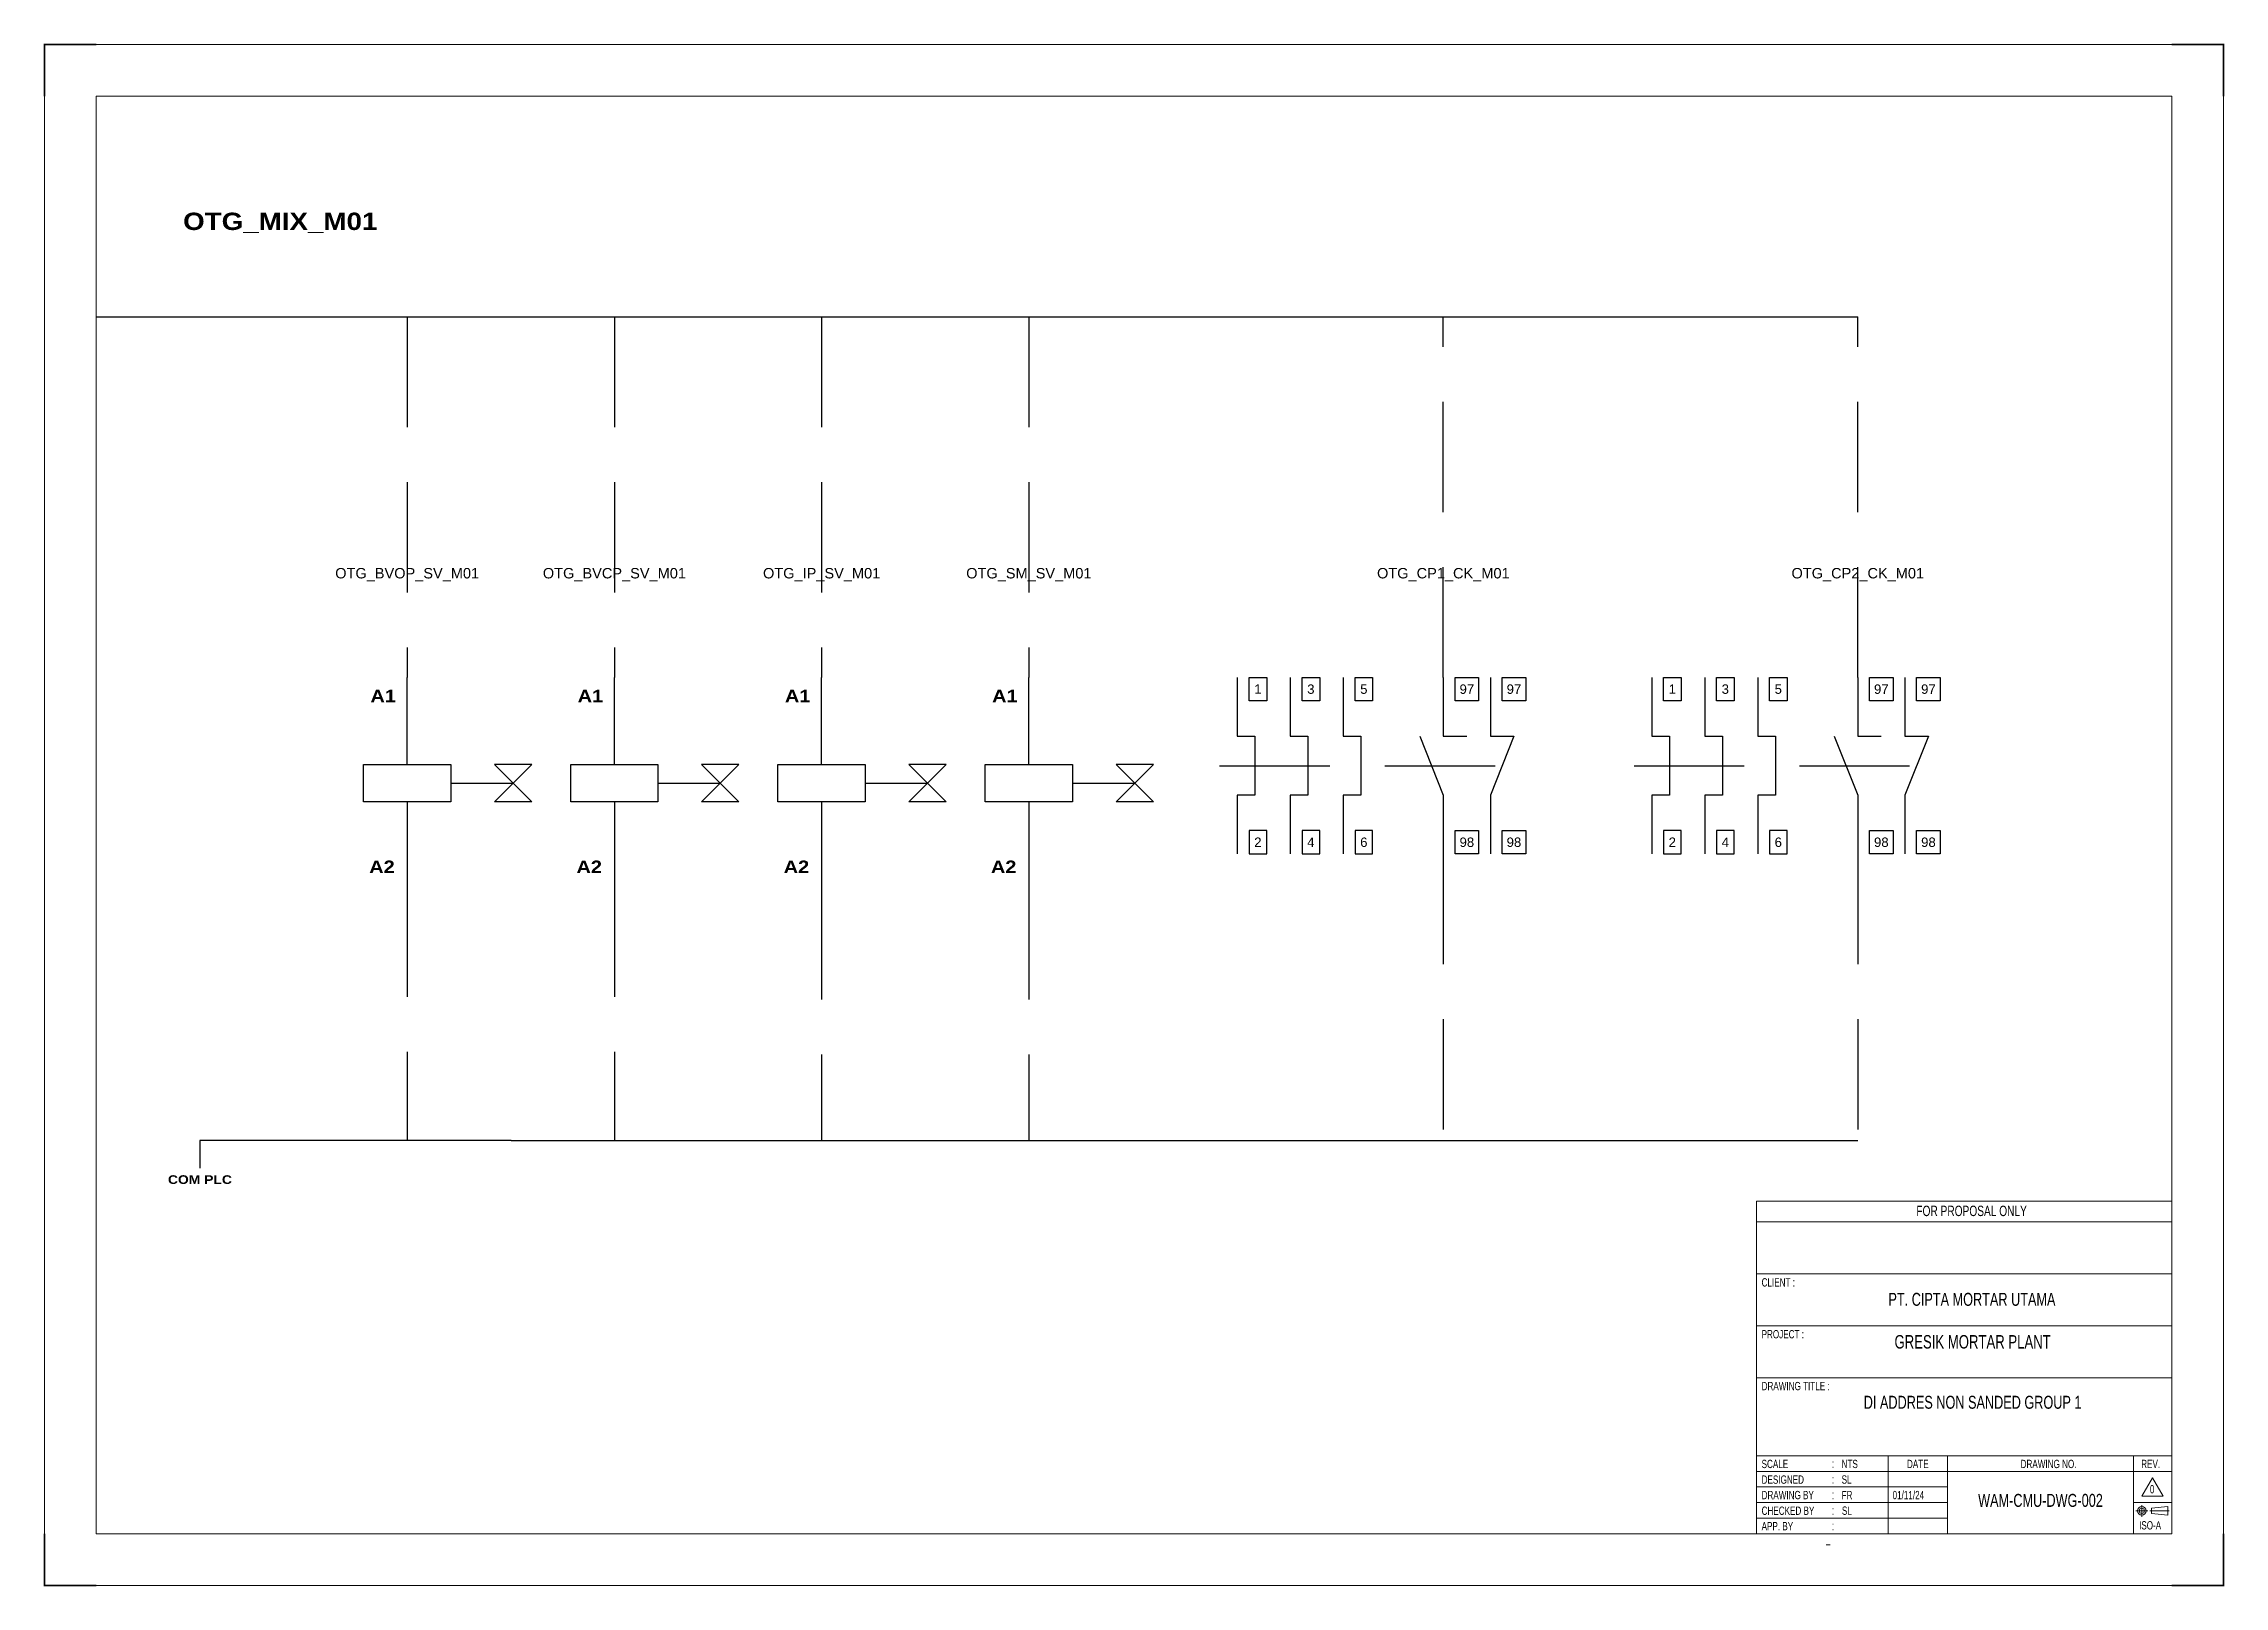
# Model space of a CAD drawing. Header units: centimetres. Extents: x -6233 to 67854, y 107 to 55669.
# Drawn here: x 53793 to 60076, y 25006 to 29450 of the extents above; entities that cross this region are included whole.
import ezdxf
from ezdxf.enums import TextEntityAlignment as Align

# ---------------------------------------------------------------- set-up
doc = ezdxf.new("R2010")
doc.units = ezdxf.units.CM
doc.header["$LTSCALE"] = 25.4
doc.linetypes.add('CENTER', pattern=[2, 1.25, -0.25, 0.25, -0.25])
doc.linetypes.add('HIDDEN', pattern=[0.375, 0.25, -0.125])
for name, color, linetype in [('1', 7, 'Continuous'), ('Etiket-Line-L', 7, 'Continuous'), ('EtIket-Line-S', 2, 'Continuous'), ('Etiket-Text-List0', 2, 'Continuous'), ('Etiket-Text-List1', 3, 'Continuous'), ('Etiket-Text-List2', 1, 'Continuous')]:
    doc.layers.add(name, color=color, linetype=linetype)
for name, color, linetype, lineweight in [('Center_line', 2, 'CENTER', 5), ('Etiket', 7, 'Continuous', 5), ('Object', 4, 'Continuous', 25)]:
    doc.layers.add(name, color=color, linetype=linetype, lineweight=lineweight)
doc.styles.add('Bold', font='ariblk.ttf', dxfattribs={"height": 25.4})
doc.styles.add('DIM', font='romans', dxfattribs={"height": 6.096})
doc.styles.get("Standard").update_dxf_attribs({"font": 'arial.ttf', "height": 25.4})

msp = doc.modelspace()

# ---------------------------------------------------------------- texts
at = {"ltscale": 500, "style": 'Bold'}
msp.add_text('OTG_MIX_M01', height=50, dxfattribs=at).set_placement((54195.3, 28913))
at = {"ltscale": 50}
for s, p in [('OTG_BVOP_SV_M01', (54840.8, 27924.4)), ('OTG_BVCP_SV_M01', (55437.8, 27924.4)), ('OTG_IP_SV_M01', (56034.8, 27924.4)), ('OTG_SM_SV_M01', (56631.8, 27924.4)), ('OTG_CP1_CK_M01', (57825.8, 27924.4)), ('OTG_CP2_CK_M01', (59019.8, 27924.4))]:
    msp.add_text(s, height=30, dxfattribs=at).set_placement(p, align=Align.MIDDLE_CENTER)
at = {"ltscale": 500, "style": 'Bold'}
for p in [(54808.4, 27588.5), (55405.4, 27588.5), (56002.4, 27588.5), (56599.4, 27588.5)]:
    msp.add_text('A1', height=35.9, dxfattribs=at).set_placement(p, align=Align.TOP_RIGHT)
at = {"ltscale": 500}
for s, height, p in [('1', 27.1, (57291.5, 27590.5)), ('3', 27.1, (57444.2, 27590.5)), ('5', 27.1, (57596.8, 27590.5)), ('97', 27.13, (57893.6, 27590.5)), ('97', 27.13, (58029.3, 27590.5)), ('1', 27.1, (58485.5, 27590.5)), ('3', 27.1, (58638.2, 27590.5)), ('5', 27.1, (58790.8, 27590.5)), ('97', 27.13, (59087.6, 27590.5)), ('97', 27.13, (59223.3, 27590.5)), ('2', 27.1, (57291.5, 27149.5)), ('4', 27.1, (57444.2, 27149.5)), ('6', 27.1, (57596.8, 27149.5)), ('98', 27.13, (57893.6, 27149.5)), ('98', 27.13, (58029.3, 27149.5)), ('2', 27.1, (58485.5, 27149.5)), ('4', 27.1, (58638.2, 27149.5)), ('6', 27.1, (58790.8, 27149.5)), ('98', 27.13, (59087.6, 27149.5)), ('98', 27.13, (59223.3, 27149.5))]:
    msp.add_text(s, height=height, dxfattribs=at).set_placement(p, align=Align.MIDDLE_CENTER)
at = {"ltscale": 500, "style": 'Bold'}
for p in [(54804.9, 27050), (55401.9, 27050), (55998.9, 27050), (56595.9, 27050)]:
    msp.add_text('A2', height=35.9, dxfattribs=at).set_placement(p, align=Align.BOTTOM_RIGHT)
at = {"ltscale": 50, "style": 'Bold'}
msp.add_text('COM PLC', height=25, dxfattribs=at).set_placement((54243.8, 26190.2), align=Align.TOP_CENTER)

# ---------------------------------------------------------------- blocks, each defined once
blk = doc.blocks.new('x5 Out Line')
at = {"const_width": 0.3}
for points in [[(9.65, 286.71), (0, 286.71), (0, 277.06)], [(405.45, 277.06), (405.45, 286.71), (395.8, 286.71)], [(0, 9.65), (0, 0), (9.65, 0)], [(405.45, 9.65), (405.45, 0), (395.8, 0)]]:
    blk.add_lwpolyline(points, dxfattribs=at)
at = {"lineweight": 15}
blk.add_lwpolyline([(395.8, 9.65), (395.8, 277.06), (9.65, 277.06), (9.65, 9.65)], close=True, dxfattribs=at)
at = {"layer": 'EtIket-Line-S', "lineweight": 9, "ltscale": 0.5}
blk.add_lwpolyline([(0, 0), (405.45, 0), (405.45, 286.71), (0, 286.71)], close=True, dxfattribs=at)
blk = doc.blocks.new('A$C6CDB76E5')
at = {"lineweight": 15}
for p, q in [((-196.2, 0), (-196.2, 157.1)), ((-196.2, 157.1), (0, 157.1)), ((0, 0), (0, 157.1)), ((-196.2, 147.3), (0, 147.3)), ((-196.2, 122.8), (0, 122.8)), ((-196.2, 98.2), (0, 98.2)), ((-196.2, 73.7), (0, 73.7)), ((-196.2, 36.8), (0, 36.8)), ((-134, 0), (-134, 36.8)), ((-105.9, 0), (-105.9, 36.8)), ((-18.1, 0), (-18.1, 36.8)), ((-196.2, 29.4), (0, 29.4)), ((-196.2, 22.1), (-105.9, 22.1)), ((-196.2, 14.7), (-105.9, 14.7)), ((-18.1, 14.7), (0, 14.7)), ((-196.2, 7.4), (-105.9, 7.4))]:
    blk.add_line(p, q, dxfattribs=at)
at = {"layer": 'Center_line', "lineweight": 13}
for p, q in [((-16.9, 10.8), (-11.3, 10.8)), ((-14.1, 13.5), (-14.1, 8)), ((-10.3, 10.8), (-1.2, 10.8))]:
    blk.add_line(p, q, dxfattribs=at)
at = {"layer": 'Etiket-Line-L', "lineweight": 15}
for p, q in [((0, 0), (0, 122.6)), ((-196.2, 0), (0, 0))]:
    blk.add_line(p, q, dxfattribs=at)
blk.add_lwpolyline([(-9, 26.4), (-4, 17.7), (-14.1, 17.7)], close=True, dxfattribs=at)
at = {"layer": 'Object', "lineweight": 15}
blk.add_lwpolyline([(-9.5, 9.5), (-1.9, 8.7), (-1.9, 12.8), (-9.5, 12)], close=True, dxfattribs=at)
for radius in [2.03, 1.27]:
    blk.add_circle((-14.1, 10.8), radius, dxfattribs=at)
at = {"layer": '1', "color": 3, "lineweight": 9, "width": 0.7}
blk.add_text('ISO-A', height=3.91, dxfattribs=at).set_placement((-15.4, 2))
at = {"layer": 'Etiket-Text-List0', "lineweight": 13, "width": 0.7}
for s, height, p in [('CLIENT :', 3.92, (-193.8, 116.8)), ('PROJECT :', 3.92, (-193.8, 92.3)), ('DRAWING TITLE :', 3.923, (-193.8, 67.8)), ('SCALE', 3.92, (-193.8, 31)), (':', 4.17, (-160.6, 31)), ('DATE', 3.92, (-125.1, 31)), ('DRAWING NO.', 3.923, (-71.4, 31)), ('REV.', 3.92, (-14.4, 31)), ('DESIGNED', 3.92, (-193.8, 23.6)), (':', 4.17, (-160.6, 23.6)), ('CHECKED BY ', 3.923, (-193.8, 8.9)), ('DRAWING BY', 3.92, (-193.8, 16.3)), (':', 4.17, (-160.6, 16.3)), (':', 4.17, (-160.6, 8.9)), ('APP. BY ', 3.92, (-193.8, 1.6)), (':', 4.17, (-160.6, 1.6))]:
    blk.add_text(s, height=height, dxfattribs=at).set_placement(p)
at = {"layer": 'Etiket-Text-List1', "lineweight": 9, "width": 0.7}
for tag, p in [('1:XXXX', (-156, 31)), ('EN', (-156, 23.6)), ('DD/MM/YY', (-131.3, 23.6)), ('1', (-10.3, 19.1)), ('EN', (-156, 16.3)), ('EN', (-155.8, 8.9)), ('DD/MM/YY', (-131.3, 16.3)), ('DD/MM/YY', (-131.3, 8.9)), ('EN', (-155.7, 1.6)), ('DD/MM/YY', (-131.3, 1.6))]:
    blk.add_attdef(tag, p, '', height=3.92, dxfattribs=at)
at = {"layer": 'Etiket-Text-List2', "lineweight": 13, "width": 0.7}
for tag, height, p in [('FOR FABRICATION', 4.9, (-94.6, 150.1)), ('CLIENT_NAME', 6.13, (-94.1, 107.7)), ('PROJECT_1', 4.9, (-94.1, 87.5)), ('PROJECT_2', 4.9, (-94.1, 79.2)), ('DRAWING_TITLE1', 6.13, (-94.1, 59)), ('DRAWING_TITLE2', 6.13, (-94.1, 49.9)), ('DRAWING_TITLE3', 6.13, (-94.1, 40.1)), ('LDP-X-XXX-AR-01', 6.13, (-62, 12.7))]:
    blk.add_attdef(tag, text='', height=height, dxfattribs=at).set_placement(p, align=Align.CENTER)

# ---------------------------------------------------------------- linework, layer by layer
at = {"color": 146, "ltscale": 50, "true_color": 0x105689}
for p, q in [((53945.3, 28663), (54542.3, 28663)), ((54542.3, 28663), (55139.3, 28663)), ((55139.3, 28663), (55736.3, 28663)), ((55736.3, 28663), (56333.3, 28663)), ((56333.3, 28663), (56930.3, 28663)), ((56930.3, 28663), (57527.3, 28663)), ((57527.3, 28663), (58124.3, 28663)), ((58124.3, 28663), (58721.3, 28663)), ((58721.3, 28663), (59019.8, 28663)), ((55140.3, 26290.2), (54243.8, 26290.2)), ((54243.8, 26290.2), (54243.8, 26210.2)), ((55140.3, 26290.2), (56335.3, 26290.2)), ((56335.3, 26290.2), (56335.3, 26290.2)), ((56335.3, 26290.2), (57530.3, 26290.2)), ((57530.3, 26290.2), (59019.8, 26290.2))]:
    msp.add_line(p, q, dxfattribs=at)
at = {"color": 146, "linetype": 'HIDDEN', "ltscale": 50, "true_color": 0x105689}
for p, q in [((54840.8, 28663), (54840.8, 27624.4)), ((55437.8, 28663), (55437.8, 27624.4)), ((56034.8, 28663), (56034.8, 27624.4)), ((56631.8, 28663), (56631.8, 27624.4)), ((57825.8, 27624.4), (57825.8, 28663)), ((59019.8, 27624.4), (59019.8, 28663)), ((57825.8, 27115.6), (57825.8, 26290.2)), ((59019.8, 27115.6), (59019.8, 26290.2)), ((54840.8, 27021.9), (54840.8, 26290.2)), ((55437.8, 27021.9), (55437.8, 26290.2)), ((56034.8, 27014.1), (56034.8, 26290.2)), ((56631.8, 27014.1), (56631.8, 26290.2))]:
    msp.add_line(p, q, dxfattribs=at)
at = {"ltscale": 50}
for p, q in [((54840.8, 27373.1), (54840.8, 27624.4)), ((55437.8, 27373.1), (55437.8, 27624.4)), ((56034.8, 27373.1), (56034.8, 27624.4)), ((56631.8, 27373.1), (56631.8, 27624.4)), ((57825.8, 27624.4), (57825.8, 27454.8)), ((57961.4, 27624.4), (57961.4, 27454.8)), ((59019.8, 27624.4), (59019.8, 27454.8)), ((59155.4, 27624.4), (59155.4, 27454.8)), ((57825.8, 27285.2), (57825.8, 27115.6)), ((57961.4, 27285.2), (57961.4, 27115.6)), ((59019.8, 27285.2), (59019.8, 27115.6)), ((59155.4, 27285.2), (59155.4, 27115.6)), ((54840.8, 27265.4), (54840.8, 27014.1)), ((55437.8, 27265.4), (55437.8, 27014.1)), ((56034.8, 27265.4), (56034.8, 27014.1)), ((56631.8, 27265.4), (56631.8, 27014.1))]:
    msp.add_line(p, q, dxfattribs=at)
at = {"linetype": 'HIDDEN', "ltscale": 50}
for p, q in [((57181.3, 27370), (58131, 27370)), ((58375.3, 27370), (59325, 27370)), ((54966.4, 27319.3), (55145.9, 27319.3)), ((55563.4, 27319.3), (55742.9, 27319.3)), ((56160.4, 27319.3), (56339.9, 27319.3)), ((56757.4, 27319.3), (56936.9, 27319.3))]:
    msp.add_line(p, q, dxfattribs=at)
at = {"color": 1, "ltscale": 50}
for points in [[(57232.2, 27624.4), (57232.2, 27454.8), (57283.1, 27454.8), (57283.1, 27285.2), (57232.2, 27285.2), (57232.2, 27115.6)], [(57384.8, 27624.4), (57384.8, 27454.8), (57435.7, 27454.8), (57435.7, 27285.2), (57384.8, 27285.2), (57384.8, 27115.6)], [(57537.4, 27624.4), (57537.4, 27454.8), (57588.3, 27454.8), (57588.3, 27285.2), (57537.4, 27285.2), (57537.4, 27115.6)], [(58426.2, 27624.4), (58426.2, 27454.8), (58477.1, 27454.8), (58477.1, 27285.2), (58426.2, 27285.2), (58426.2, 27115.6)], [(58578.8, 27624.4), (58578.8, 27454.8), (58629.7, 27454.8), (58629.7, 27285.2), (58578.8, 27285.2), (58578.8, 27115.6)], [(58731.4, 27624.4), (58731.4, 27454.8), (58782.3, 27454.8), (58782.3, 27285.2), (58731.4, 27285.2), (58731.4, 27115.6)]]:
    msp.add_lwpolyline(points, dxfattribs=at)
at = {"ltscale": 50}
for points in [[(57266.1, 27624.4), (57317, 27624.4), (57317, 27556.6), (57266.1, 27556.6)], [(57418.7, 27624.4), (57469.6, 27624.4), (57469.6, 27556.6), (57418.7, 27556.6)], [(57571.4, 27624.4), (57622.2, 27624.4), (57622.2, 27556.6), (57571.4, 27556.6)], [(57859.7, 27624.4), (57927.5, 27624.4), (57927.5, 27556.6), (57859.7, 27556.6)], [(57995.3, 27624.4), (58063.2, 27624.4), (58063.2, 27556.6), (57995.3, 27556.6)], [(58460.1, 27624.4), (58511, 27624.4), (58511, 27556.6), (58460.1, 27556.6)], [(58612.7, 27624.4), (58663.6, 27624.4), (58663.6, 27556.6), (58612.7, 27556.6)], [(58765.4, 27624.4), (58816.2, 27624.4), (58816.2, 27556.6), (58765.4, 27556.6)], [(59053.7, 27624.4), (59121.5, 27624.4), (59121.5, 27556.6), (59053.7, 27556.6)], [(59189.3, 27624.4), (59257.2, 27624.4), (59257.2, 27556.6), (59189.3, 27556.6)], [(54715.1, 27373.1), (54966.4, 27373.1), (54966.4, 27265.4), (54715.1, 27265.4)], [(55145.9, 27319.3), (55199.7, 27373.1), (55092, 27373.1)], [(55312.1, 27373.1), (55563.4, 27373.1), (55563.4, 27265.4), (55312.1, 27265.4)], [(55742.9, 27319.3), (55796.7, 27373.1), (55689, 27373.1)], [(55909.1, 27373.1), (56160.4, 27373.1), (56160.4, 27265.4), (55909.1, 27265.4)], [(56339.9, 27319.3), (56393.7, 27373.1), (56286, 27373.1)], [(56506.1, 27373.1), (56757.4, 27373.1), (56757.4, 27265.4), (56506.1, 27265.4)], [(56936.9, 27319.3), (56990.7, 27373.1), (56883, 27373.1)], [(55145.9, 27319.3), (55199.7, 27265.4), (55092, 27265.4)], [(55742.9, 27319.3), (55796.7, 27265.4), (55689, 27265.4)], [(56339.9, 27319.3), (56393.7, 27265.4), (56286, 27265.4)], [(56936.9, 27319.3), (56990.7, 27265.4), (56883, 27265.4)], [(57266.1, 27115.6), (57317, 27115.6), (57317, 27183.5), (57266.1, 27183.5)], [(57418.7, 27115.6), (57469.6, 27115.6), (57469.6, 27183.5), (57418.7, 27183.5)], [(57571.4, 27115.6), (57622.2, 27115.6), (57622.2, 27183.5), (57571.4, 27183.5)], [(57859.7, 27183.5), (57927.5, 27183.5), (57927.5, 27115.6), (57859.7, 27115.6)], [(57995.3, 27183.5), (58063.2, 27183.5), (58063.2, 27115.6), (57995.3, 27115.6)], [(58460.1, 27115.6), (58511, 27115.6), (58511, 27183.5), (58460.1, 27183.5)], [(58612.7, 27115.6), (58663.6, 27115.6), (58663.6, 27183.5), (58612.7, 27183.5)], [(58765.4, 27115.6), (58816.2, 27115.6), (58816.2, 27183.5), (58765.4, 27183.5)], [(59053.7, 27183.5), (59121.5, 27183.5), (59121.5, 27115.6), (59053.7, 27115.6)], [(59189.3, 27183.5), (59257.2, 27183.5), (59257.2, 27115.6), (59189.3, 27115.6)]]:
    msp.add_lwpolyline(points, close=True, dxfattribs=at)
for points in [[(57757.9, 27454.8), (57825.8, 27285.2)], [(57825.8, 27454.8), (57893.6, 27454.8)], [(57961.4, 27454.8), (58029.3, 27454.8), (57961.4, 27285.2)], [(58951.9, 27454.8), (59019.8, 27285.2)], [(59019.8, 27454.8), (59087.6, 27454.8)], [(59155.4, 27454.8), (59223.3, 27454.8), (59155.4, 27285.2)]]:
    msp.add_lwpolyline(points, dxfattribs=at)

# ---------------------------------------------------------------- block references
at = {"layer": 'Etiket', "lineweight": 0}
ref = msp.add_blockref('A$C6CDB76E5', (59924.1, 25157.7), dxfattribs=dict(at, xscale=6.095870930054101, yscale=6.095870930054101, zscale=6.095870930054101))
ref.add_attrib('FOR FABRICATION', 'FOR PROPOSAL ONLY', dxfattribs={"layer": 'Etiket-Text-List2', "lineweight": 13, "height": 29.894, "width": 0.7}).set_placement((59347.7, 26072.6), align=Align.CENTER)
ref.add_attrib('CLIENT_NAME', 'PT. CIPTA MORTAR UTAMA', dxfattribs={"layer": 'Etiket-Text-List2', "lineweight": 13, "height": 37.368, "width": 0.7}).set_placement((59348.7, 25814.1), align=Align.CENTER)
ref.add_attrib('PROJECT_1', 'GRESIK MORTAR PLANT', dxfattribs={"layer": 'Etiket-Text-List2', "lineweight": 13, "height": 38.709, "width": 0.7}).set_placement((59350.6, 25691.1), align=Align.CENTER)
ref.add_attrib('DRAWING_TITLE1', 'DI ADDRES NON SANDED GROUP 1', dxfattribs={"layer": 'Etiket-Text-List2', "lineweight": 13, "height": 37.368, "width": 0.7}).set_placement((59350.6, 25517.6), align=Align.CENTER)
ref.add_attrib('1:XXXX', 'NTS', (58973.2, 25346.7), dxfattribs={"layer": 'Etiket-Text-List1', "lineweight": 13, "height": 23.92, "width": 0.7})
ref.add_attrib('EN', 'SL', (58973.2, 25301.8), dxfattribs={"layer": 'Etiket-Text-List1', "lineweight": 13, "height": 23.92, "width": 0.7})
ref.add_attrib('EN', 'FR', (58973.2, 25257), dxfattribs={"layer": 'Etiket-Text-List1', "lineweight": 13, "height": 23.92, "width": 0.7})
ref.add_attrib('DD/MM/YY', '01/11/24', (59120, 25257), dxfattribs={"layer": 'Etiket-Text-List1', "lineweight": 13, "height": 23.92, "width": 0.7})
ref.add_attrib('EN', 'SL', (58974.1, 25212.1), dxfattribs={"layer": 'Etiket-Text-List1', "lineweight": 13, "height": 23.92, "width": 0.7})
ref.add_attrib('LDP-X-XXX-AR-01', 'WAM-CMU-DWG-002', dxfattribs={"layer": 'Etiket-Text-List2', "lineweight": 15, "height": 37.368, "width": 0.7}).set_placement((59546.1, 25235), align=Align.CENTER)
ref.add_attrib('1', '0', (59861.3, 25273.9), dxfattribs={"layer": 'Etiket-Text-List1', "lineweight": 13, "height": 23.9, "width": 0.7})
at = {"layer": 'Etiket-Line-L', "lineweight": 0}
ref = msp.add_blockref('x5 Out Line', (53795.8, 25008.3), dxfattribs=dict(at, xscale=15.48351216233742, yscale=15.48351216233742, zscale=15.48351216233742))
ref.add_attrib('FILE_NAME', '-', (58925.9, 25116.2), dxfattribs={"layer": 'Etiket-Text-List1', "lineweight": 13, "height": 21.7, "style": 'DIM', "width": 0.7})

msp.set_redraw_order([(e.dxf.handle, doc.entitydb.next_handle()) for e in msp.query("TEXT MTEXT ATTDEF DIMENSION ARC_DIMENSION")])  # texts and dimensions are drawn at this point

doc.saveas('drawing.dxf')
